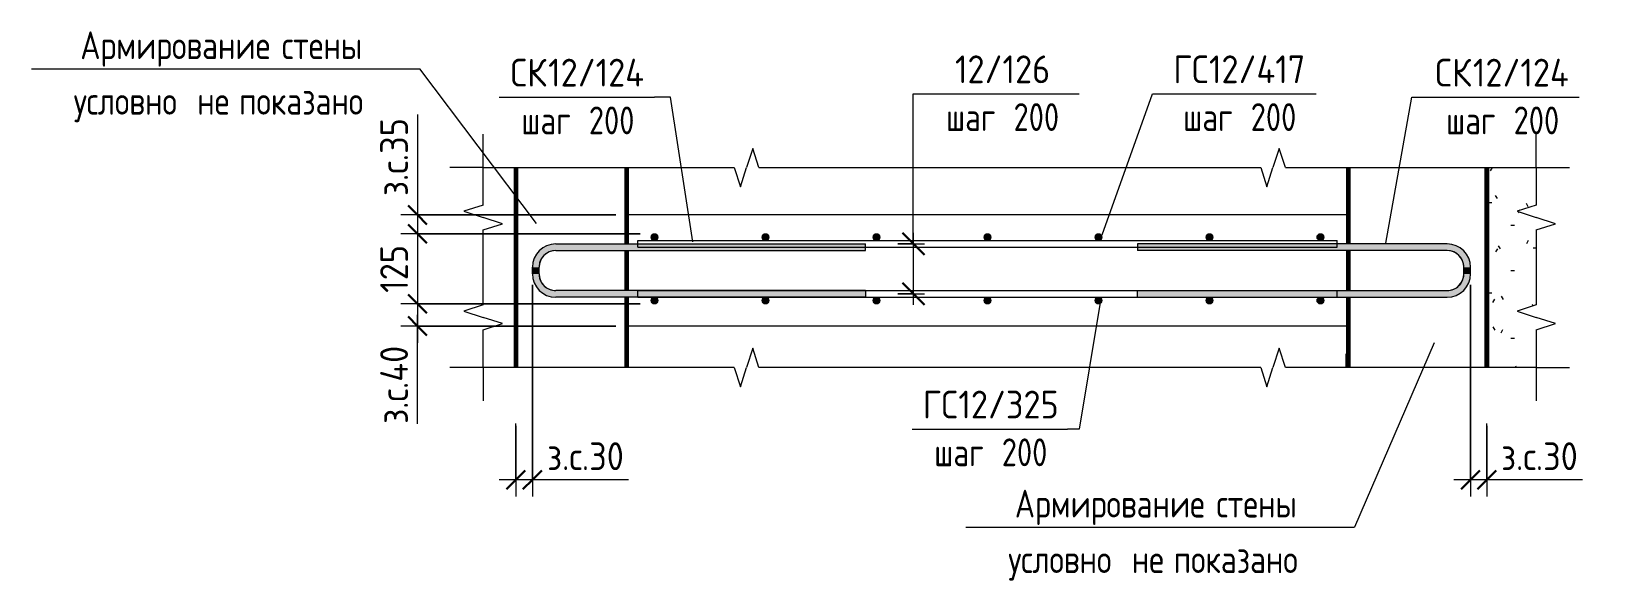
# Model space of a CAD drawing. Header units: millimetres. Extents: x 2384 to 38512, y -3571 to 48684.
# Drawn here: x 23942 to 26766, y 22287 to 23276 of the extents above; entities that cross this region are included whole.
import ezdxf

# ---------------------------------------------------------------- set-up
doc = ezdxf.new("R2010")
doc.units = ezdxf.units.MM
for name, color, linetype, lineweight in [('AA_Dim', 7, 'Continuous', 9), ('AA_Dim-20', 7, 'Continuous', 9), ('AA_Linii', 7, 'Continuous', 9), ('AA_Oformlenie', 7, 'Continuous', 9), ('AA_Vinoska', 7, 'Continuous', 9), ('AF_Element', 7, 'Continuous', 20), ('AF_Element_Грунт', 253, 'Continuous', 20), ('AF_Stena_Гидроизоляция', 253, 'Continuous', 20), ('AF_Stena_Опалубка', 253, 'Continuous', 20), ('KR_Armatura', 7, 'Continuous', 20), ('KR_Armatura_Tonkie', 7, 'Continuous', 20)]:
    doc.layers.add(name, color=color, linetype=linetype, lineweight=lineweight)
doc.styles.add('GOST Common', font='GOST Common.ttf', dxfattribs={"width": 0.85, "height": 50})
doc.styles.add('ISOCPEUR_1', font='isocpeur.ttf', dxfattribs={"width": 0.9, "height": 50})
doc.styles.add('ISOCPEUR_2', font='isocpeur.ttf', dxfattribs={"width": 0.8, "height": 50})
doc.dimstyles.new('00_Точн_3_знака__прозр_', dxfattribs={"dimscale": 304.8, "dimtxt": 49.799059, "dimasz": 0.111549, "dimexe": 0.098425, "dimexo": 0.065617, "dimgap": 0.006562, "dimtad": 1, "dimdec": 3, "dimrnd": 0.001, "dimdsep": 46, "dimtxsty": 'ISOCPEUR_1', "dimblk1": 'OBLIQUE', "dimblk2": 'OBLIQUE', "dimsah": 1, "dimcen": 0.09, "dimdle": 0.098425, "dimazin": 0, "dimtfac": 1, "dimtdec": 4, "dimtix": 1, "dimtmove": 1, "dimatfit": 3, "dimfxl": 1, "dimtvp": 1, "dimtolj": 1, "dimtzin": 0, "dimlwd": 18, "dimlwe": 18, "dimarcsym": 2})
doc.dimstyles.new('05_Округл_1мм__прозр__1', dxfattribs={"dimscale": 304.8, "dimtxt": 49.799059, "dimasz": 0.111549, "dimexe": 0.098425, "dimexo": 0.065617, "dimgap": 0.006562, "dimtad": 1, "dimdec": 0, "dimdsep": 46, "dimtxsty": 'ISOCPEUR_1', "dimblk1": 'OBLIQUE', "dimblk2": 'OBLIQUE', "dimsah": 1, "dimcen": 0.09, "dimdle": 0.098425, "dimazin": 0, "dimtfac": 1, "dimtdec": 4, "dimtix": 1, "dimtmove": 1, "dimatfit": 3, "dimfxl": 1, "dimtvp": 1, "dimtolj": 1, "dimtzin": 0, "dimlwd": 18, "dimlwe": 18, "dimarcsym": 2})
doc.dimstyles.new('05_Округл_5мм__прозр_', dxfattribs={"dimscale": 304.8, "dimtxt": 49.799059, "dimasz": 0.111549, "dimexe": 0.098425, "dimexo": 0.065617, "dimgap": 0.006562, "dimtad": 1, "dimdec": 0, "dimrnd": 5, "dimdsep": 46, "dimtxsty": 'ISOCPEUR_1', "dimblk1": 'OBLIQUE', "dimblk2": 'OBLIQUE', "dimsah": 1, "dimcen": 0.09, "dimdle": 0.098425, "dimazin": 0, "dimtfac": 1, "dimtdec": 4, "dimtix": 1, "dimtmove": 1, "dimatfit": 3, "dimfxl": 1, "dimtvp": 1, "dimtolj": 1, "dimtzin": 0, "dimlwd": 18, "dimlwe": 18, "dimarcsym": 2})
doc.dimstyles.new('05_Округл_5мм__прозр__1', dxfattribs={"dimscale": 304.8, "dimtxt": 49.799059, "dimasz": 0.111549, "dimexe": 0.098425, "dimexo": 0.065617, "dimgap": 0.006562, "dimtad": 1, "dimdec": 0, "dimrnd": 5, "dimdsep": 46, "dimtxsty": 'ISOCPEUR_1', "dimblk1": 'OBLIQUE', "dimblk2": 'OBLIQUE', "dimsah": 1, "dimcen": 0.09, "dimdle": 0.098425, "dimazin": 0, "dimtfac": 1, "dimtdec": 4, "dimtix": 1, "dimtmove": 0, "dimatfit": 3, "dimfxl": 1, "dimtvp": 1, "dimtolj": 1, "dimtzin": 0, "dimlwd": 18, "dimlwe": 18, "dimarcsym": 2})
doc.dimstyles.new('10_Раскладка_арматуры_с_засечками', dxfattribs={"dimscale": 304.8, "dimtxt": 0.18, "dimasz": 0.131234, "dimexe": 0.065617, "dimexo": 0, "dimgap": 0, "dimtad": 1, "dimdec": 3, "dimrnd": 0.001, "dimdsep": 46, "dimtxsty": 'ISOCPEUR_2', "dimblk1": 'OBLIQUE', "dimblk2": 'OBLIQUE', "dimsah": 1, "dimcen": 0.09, "dimdle": 0.065617, "dimazin": 0, "dimtfac": 1, "dimtdec": 4, "dimtix": 1, "dimtmove": 0, "dimatfit": 3, "dimfxl": 1, "dimtvp": 1, "dimtolj": 1, "dimtzin": 0, "dimlwd": 18, "dimlwe": 18, "dimarcsym": 2})

msp = doc.modelspace()

# ---------------------------------------------------------------- texts
at = {"layer": 'AA_Vinoska', "char_height": 50, "attachment_point": 1}
for s, insert, width, style in [('Армирование', (24029.923, 23275.7304), 422.489312, 'GOST Common'), ('\\fGOST Common|b0|i0|c204|p34|;\\W.85; ', (24378.5116, 23275.7304), 17.717294, 'GOST Common'), ('стены', (24393.1298, 23275.7304), 192.164494, 'GOST Common'), ('СК', (24805.1482, 23226.4598), 82.253137, 'ISOCPEUR_1'), ('12/124', (24873.0138, 23226.4598), 215.012587, 'ISOCPEUR_1'), ('12/126', (25606.1936, 23232.4598), 210.683475, 'ISOCPEUR_1'), ('ГС', (25999.5732, 23232.4598), 77.924025, 'ISOCPEUR_1'), ('12/417', (26063.867, 23232.4598), 215.012587, 'ISOCPEUR_1'), ('СК', (26471.6106, 23226.4598), 82.253137, 'ISOCPEUR_1'), ('12/124', (26539.4762, 23226.4598), 215.012587, 'ISOCPEUR_1'), ('условно', (24018.108, 23175.7304), 252.130719, 'GOST Common'), ('\\fGOST Common|b0|i0|c204|p34|;\\W.85; ', (24226.1367, 23175.7304), 17.717294, 'GOST Common'), ('не', (24240.7549, 23175.7304), 73.594912, 'GOST Common'), ('\\fGOST Common|b0|i0|c204|p34|;\\W.85; ', (24301.4768, 23175.7304), 17.717294, 'GOST Common'), ('показано', (24316.095, 23175.7304), 299.831125, 'GOST Common'), (' 200', (24920.9065, 23140.4788), 133.4008, 'ISOCPEUR_2'), ('шаг', (25589.9136, 23146.4788), 116.7257, 'ISOCPEUR_2'), (' 200', (25686.2219, 23146.4788), 133.4008, 'ISOCPEUR_2'), ('шаг', (26017.3132, 23146.4788), 116.7257, 'ISOCPEUR_2'), (' 200', (26113.6216, 23146.4788), 133.4008, 'ISOCPEUR_2'), (' 200', (26587.3689, 23140.4788), 133.4008, 'ISOCPEUR_2'), ('шаг', (24824.5982, 23140.4788), 116.7257, 'ISOCPEUR_2'), ('шаг', (26491.0606, 23140.4788), 116.7257, 'ISOCPEUR_2'), ('ГС', (25547.9987, 22628.9219), 77.924025, 'ISOCPEUR_1'), ('12/325', (25612.2924, 22628.9219), 222.227775, 'ISOCPEUR_1'), (' 200', (25665.017, 22542.9409), 133.4008, 'ISOCPEUR_2'), ('шаг', (25568.7087, 22542.9409), 116.7257, 'ISOCPEUR_2'), ('Армирование', (25714.0218, 22450.562), 422.489312, 'GOST Common'), ('\\fGOST Common|b0|i0|c204|p34|;\\W.85; ', (26062.6104, 22450.562), 17.717294, 'GOST Common'), ('стены', (26077.2286, 22450.562), 192.164494, 'GOST Common'), ('\\fGOST Common|b0|i0|c204|p34|;\\W.85; ', (25910.2355, 22350.562), 17.717294, 'GOST Common'), ('\\fGOST Common|b0|i0|c204|p34|;\\W.85; ', (25985.5756, 22350.562), 17.717294, 'GOST Common'), ('показано', (26000.1938, 22350.562), 299.831125, 'GOST Common'), ('условно', (25702.2068, 22350.562), 252.130719, 'GOST Common'), ('не', (25924.8537, 22350.562), 73.594912, 'GOST Common')]:
    msp.add_mtext(s, dxfattribs=dict(at, insert=insert, width=width, style=style))

# ---------------------------------------------------------------- blocks, each defined once
blk = doc.blocks.new('грунт2 - грунт1-3847967-Сечение 9')
at = {"layer": 'AF_Element', "lineweight": 9}
h = blk.add_hatch(dxfattribs=at)
h.set_pattern_fill('FP_5', color=256, style=0, pattern_type=2)
h.set_pattern_definition([(0, (-4644.56, 22886.07), (162.56, 40.64), [6.706, -115.214, 6.706, -115.214, -650.24]), (0, (-4644.56, 22886.07), (162.56, 40.64), [-243.84, 6.706, -237.134, 6.706, -115.214, -284.48]), (0, (-4644.56, 22886.07), (162.56, 40.64), [-609.6, 6.706, -74.574, 6.706, -196.494]), (120, (-4583.6, 22906.39), (-116.4753, 120.4611), [6.706, -115.214, 6.706, -765.454]), (120, (-4583.6, 22906.39), (-116.4753, 120.4611), [-128.626, -115.214, 6.706, -237.134, -406.4]), (120, (-4583.6, 22906.39), (-116.4753, 120.4611), [-487.68, 6.706, -115.214, 6.706, -277.774]), (120, (-4583.6, 22906.39), (-116.4753, 120.4611), [-616.306, -74.574, 6.706, -196.494]), (240, (-4563.28, 22987.67), (-46.0847, -161.1011), [6.706, -115.214, 6.706, -765.454]), (240, (-4563.28, 22987.67), (-46.0847, -161.1011), [-128.626, -115.214, 6.706, -237.134, -406.4]), (240, (-4563.28, 22987.67), (-46.0847, -161.1011), [-487.68, 6.706, -115.214, 6.706, -277.774]), (240, (-4563.28, 22987.67), (-46.0847, -161.1011), [-616.306, -74.574, 6.706, -196.494])])
h.paths.add_polyline_path([(-3707.9, 22670.8), (-3671.1, 22670.8), (-3671.1, 22738.7), (-3687.1, 22738.7), (-3687.1, 22760.7), (-3671.1, 22760.7), (-3705.7, 22771.9), (-3671.1, 22783.2), (-3671.1, 22918.5), (-3687.1, 22918.5), (-3687.1, 22940.5), (-3671.1, 22940.5), (-3705.7, 22951.8), (-3671.1, 22963), (-3671.1, 23030.4), (-3760.1, 23030.4), (-3760.1, 22670.8)])
at = {"layer": 'AF_Element', "lineweight": 60}
blk.add_line((-3760.1, 23030.4), (-3760.1, 22670.8), dxfattribs=at)
blk = doc.blocks.new('011_Прямоугольник обрыва _ЭлУзла_ - 011_Прямоугольник обрыва _ЭлУзла_-3907558-Сечение 9')
at = {"layer": 'AA_Oformlenie'}
for p, q in [((-5568.8, 22963), (-5568.8, 23030.4)), ((-5568.8, 23030.4), (-5116.3, 23030.4)), ((-5071.8, 23030.4), (-4167.5, 23030.4)), ((-4123, 23030.4), (-3671.1, 23030.4)), ((-3671.1, 23030.4), (-3671.1, 22963)), ((-5568.8, 22783.2), (-5568.8, 22918.5)), ((-3671.1, 22918.5), (-3671.1, 22783.2)), ((-5568.8, 22670.8), (-5568.8, 22738.7)), ((-3671.1, 22738.7), (-3671.1, 22670.8)), ((-5116.3, 22670.8), (-5568.8, 22670.8)), ((-4167.5, 22670.8), (-5071.8, 22670.8)), ((-3671.1, 22670.8), (-4123, 22670.8))]:
    blk.add_line(p, q, dxfattribs=at)
blk = doc.blocks.new('DIMBLOCK165-Сечение 9')
at = {"layer": 'AA_Dim-20', "lineweight": 18}
for p, q in [((24637.7, 23125.9), (24637.7, 22959.4)), ((24637.7, 22975.2), (24637.7, 22911.2)), ((24995.2, 22945.2), (24607.7, 22945.2)), ((24637.7, 22959.4), (24637.7, 22928.2)), ((24637.7, 22945.2), (24995.2, 22945.2)), ((25038.7, 22911.2), (24607.7, 22911.2)), ((24637.7, 22911.2), (25038.7, 22911.2))]:
    blk.add_line(p, q, dxfattribs=at)
at = {"layer": 'AA_Dim-20', "lineweight": 30}
for p, q in [((24637.7, 22945.2), (24620.7, 22962.2)), ((24637.7, 22945.2), (24654.7, 22928.2)), ((24637.7, 22911.2), (24620.7, 22928.2)), ((24637.7, 22911.2), (24654.7, 22894.2))]:
    blk.add_line(p, q, dxfattribs=at)
at = {"layer": 'AA_Dim-20', "color": 0, "lineweight": 18, "insert": (24570.4, 22979.4), "char_height": 50, "width": 175.829, "attachment_point": 1, "rotation": 90, "line_spacing_factor": 1.149209, "style": 'ISOCPEUR_1'}
blk.add_mtext('з.с.35', dxfattribs=at)
blk = doc.blocks.new('_Oblique')
at = {"color": 0, "linetype": 'ByBlock', "lineweight": -2}
blk.add_line((-0.5, -0.5), (0.5, 0.5), dxfattribs=at)
blk = doc.blocks.new('DIMBLOCK166-Сечение 9')
at = {"layer": 'AA_Dim-20', "lineweight": 18}
for p, q in [((25038.7, 22911.2), (24607.7, 22911.2)), ((24637.7, 22911.2), (24637.7, 22785.2)), ((24637.7, 22911.2), (25038.7, 22911.2)), ((25038.7, 22785.2), (24607.7, 22785.2)), ((24637.7, 22785.2), (25038.7, 22785.2))]:
    blk.add_line(p, q, dxfattribs=at)
at = {"layer": 'AA_Dim-20', "lineweight": 30}
for p, q in [((24637.7, 22911.2), (24620.7, 22928.2)), ((24637.7, 22911.2), (24654.7, 22894.2)), ((24637.7, 22785.2), (24620.7, 22802.2)), ((24637.7, 22785.2), (24654.7, 22768.2))]:
    blk.add_line(p, q, dxfattribs=at)
at = {"layer": 'AA_Dim-20', "color": 0, "lineweight": 18, "insert": (24570.4, 22805.1), "char_height": 50, "width": 103.429, "attachment_point": 1, "rotation": 90, "line_spacing_factor": 1.149209, "style": 'ISOCPEUR_1'}
blk.add_mtext('125', dxfattribs=at)
blk = doc.blocks.new('DIMBLOCK167-Сечение 9')
at = {"layer": 'AA_Dim-20', "lineweight": 30}
for p, q in [((24637.7, 22785.2), (24620.7, 22802.2)), ((24637.7, 22785.2), (24654.7, 22768.2)), ((24637.7, 22745.2), (24620.7, 22762.2)), ((24637.7, 22745.2), (24654.7, 22728.2))]:
    blk.add_line(p, q, dxfattribs=at)
at = {"layer": 'AA_Dim-20', "lineweight": 18}
for p, q in [((25038.7, 22785.2), (24607.7, 22785.2)), ((24637.7, 22785.2), (24637.7, 22715.2)), ((24637.7, 22785.2), (25038.7, 22785.2)), ((24637.7, 22740.6), (24637.7, 22765.2)), ((24995.2, 22745.2), (24607.7, 22745.2)), ((24637.7, 22745.2), (24995.2, 22745.2)), ((24637.7, 22569.3), (24637.7, 22740.6))]:
    blk.add_line(p, q, dxfattribs=at)
at = {"layer": 'AA_Dim-20', "color": 0, "lineweight": 18, "insert": (24570.4, 22569.3), "char_height": 50, "width": 181.575, "attachment_point": 1, "rotation": 90, "line_spacing_factor": 1.149209, "style": 'ISOCPEUR_1'}
blk.add_mtext('з.с.40', dxfattribs=at)
blk = doc.blocks.new('042_М_Арматуры - Диам длина поз _ Комментарий-2260297-Сечение 9')
at = {"layer": 'AA_Vinoska'}
blk.add_line((-4774.8, 23163.4), (-4494.8, 23163.4), dxfattribs=at)
blk = doc.blocks.new('DIMBLOCK168-Сечение 9')
at = {"layer": 'AA_Dim-20', "lineweight": 30}
for p, q in [((25531.4, 22893.2), (25511.4, 22913.2)), ((25531.4, 22893.2), (25551.4, 22873.2)), ((25531.4, 22803.2), (25511.4, 22823.2)), ((25531.4, 22803.2), (25551.4, 22783.2))]:
    blk.add_line(p, q, dxfattribs=at)
at = {"layer": 'AA_Dim-20', "lineweight": 18}
for p, q in [((25531.4, 22783.2), (25531.4, 22913.2)), ((25503.1, 22893.2), (25551.4, 22893.2)), ((25531.4, 22893.2), (25503.1, 22893.2)), ((25503.1, 22803.2), (25551.4, 22803.2)), ((25531.4, 22803.2), (25503.1, 22803.2))]:
    blk.add_line(p, q, dxfattribs=at)
blk = doc.blocks.new('DIMBLOCK169-Сечение 9')
at = {"layer": 'AA_Dim-20', "lineweight": 18}
for p, q in [((26535.2, 22819.2), (26535.2, 22438.5)), ((26535.2, 22468.5), (26535.2, 22819.2)), ((26564.7, 22468.5), (26564.7, 22569.7)), ((26564.7, 22565.7), (26564.7, 22438.5)), ((26594.7, 22468.5), (26505.2, 22468.5)), ((26570.3, 22468.5), (26549.9, 22468.5)), ((26736.8, 22468.5), (26570.3, 22468.5))]:
    blk.add_line(p, q, dxfattribs=at)
at = {"layer": 'AA_Dim-20', "lineweight": 30}
for p, q in [((26535.2, 22468.5), (26552.2, 22485.5)), ((26564.7, 22468.5), (26581.7, 22485.5)), ((26535.2, 22468.5), (26518.2, 22451.5)), ((26564.7, 22468.5), (26547.7, 22451.5))]:
    blk.add_line(p, q, dxfattribs=at)
at = {"layer": 'AA_Dim-20', "color": 0, "lineweight": 18, "insert": (26590.3, 22535.9), "char_height": 50, "width": 175.829, "attachment_point": 1, "line_spacing_factor": 1.149209, "style": 'ISOCPEUR_1'}
blk.add_mtext('з.с.30', dxfattribs=at)
blk = doc.blocks.new('DIMBLOCK170-Сечение 9')
at = {"layer": 'AA_Dim-20', "lineweight": 18}
for p, q in [((24844.7, 22819.2), (24844.7, 22438.5)), ((24844.7, 22468.5), (24844.7, 22819.2)), ((24814.7, 22468.5), (24814.7, 22569.7)), ((24814.7, 22565.7), (24814.7, 22438.5)), ((24874.7, 22468.5), (24784.7, 22468.5)), ((24851.2, 22468.5), (24829.7, 22468.5)), ((25017.7, 22468.5), (24851.2, 22468.5))]:
    blk.add_line(p, q, dxfattribs=at)
at = {"layer": 'AA_Dim-20', "lineweight": 30}
for p, q in [((24814.7, 22468.5), (24831.7, 22485.5)), ((24844.7, 22468.5), (24861.7, 22485.5)), ((24814.7, 22468.5), (24797.7, 22451.5)), ((24844.7, 22468.5), (24827.7, 22451.5))]:
    blk.add_line(p, q, dxfattribs=at)
at = {"layer": 'AA_Dim-20', "color": 0, "lineweight": 18, "insert": (24871.2, 22535.9), "char_height": 50, "width": 175.829, "attachment_point": 1, "line_spacing_factor": 1.149209, "style": 'ISOCPEUR_1'}
blk.add_mtext('з.с.30', dxfattribs=at)
blk = doc.blocks.new('010_Текст с выноской - Текст 2 строки-3893840-Сечение 9')
at = {"layer": 'AA_Vinoska'}
blk.add_line((-6383, 23208.1), (-5683, 23208.1), dxfattribs=at)

# ---------------------------------------------------------------- dimensions: what is measured, and where the dimension line sits
at = {"layer": 'AA_Dim', "lineweight": 18}
for base, p1, p2, override, picture, middle in [((24637.6899, 22911.1752), (25015.1526, 22945.1752), (25058.6524, 22911.1752), {"dimpost": 'з.с.<>', "dimfxl": 55.210725}, 'DIMBLOCK165-Сечение 9', (24603.7004, 23067.2737)), ((24637.6899, 22745.1752), (25058.6524, 22785.1752), (25015.1526, 22745.1752), {"dimpost": 'з.с.<>', "dimfxl": 59.095057}, 'DIMBLOCK167-Сечение 9', (24603.7004, 22660.0818))]:
    dim = msp.add_linear_dim(base=base, p1=p1, p2=p2, angle=90, dimstyle='05_Округл_5мм__прозр_', override=override, dxfattribs=at)
    dim.commit()
    dim.dimension.update_dxf_attribs({"geometry": picture, "text_midpoint": middle, "dimtype": 160, "text_rotation": 90})
for base, p1, p2, dimstyle, override, picture, middle in [((24637.6899, 22785.1752), (25058.6524, 22911.1752), (25058.6524, 22785.1752), '05_Округл_5мм__прозр__1', {"dimpost": '<>', "dimfxl": 126}, 'DIMBLOCK166-Сечение 9', (24610.6899, 22848.1752)), ((25531.3511, 22893.1752), (25503.0668, 22803.1752), (25503.0668, 22893.1752), '10_Раскладка_арматуры_с_засечками', {"dimpost": '<>', "dimfxl": 90}, 'DIMBLOCK168-Сечение 9', (25506.3511, 22848.1752))]:
    dim = msp.add_linear_dim(base=base, p1=p1, p2=p2, angle=90, dimstyle=dimstyle, override=override, dxfattribs=at)
    dim.commit()
    dim.dimension.update_dxf_attribs({"geometry": picture, "text_midpoint": middle})
for base, p1, p2, dimstyle, override, picture, middle in [((24814.6526, 22468.5196), (24844.6526, 22839.1752), (24814.6526, 22585.7436), '00_Точн_3_знака__прозр_', {"dimpost": 'з.с.<>', "dimfxl": 255.201097}, 'DIMBLOCK170-Сечение 9', (24959.0664, 22502.5369)), ((26535.1523573314, 22468.5195672988), (26564.6523573314, 22585.7435705975), (26535.1523573314, 22839.1752185128), '05_Округл_1мм__прозр__1', {"dimpost": 'з.с.<>', "dimfxl": 255.142803}, 'DIMBLOCK169-Сечение 9', (26678.1755746246, 22502.536905858))]:
    dim = msp.add_linear_dim(base=base, p1=p1, p2=p2, dimstyle=dimstyle, override=override, dxfattribs=at)
    dim.commit()
    dim.dimension.update_dxf_attribs({"geometry": picture, "text_midpoint": middle, "dimtype": 160})

# ---------------------------------------------------------------- hatches: boundary and pattern name
at = {"layer": 'KR_Armatura'}
h = msp.add_hatch(color=256, dxfattribs=at)
edge = h.paths.add_edge_path()
edge.add_arc((25064.6524, 22905.1752), 6, 0, 360)
for points in [[(25061.6524, 22899.9791), (25067.6524, 22899.9791), (25070.6524, 22905.1752), (25067.6524, 22910.3714), (25061.6524, 22910.3714), (25058.6524, 22905.1752)], [(25261.6524, 22899.9791), (25267.6524, 22899.9791), (25270.6524, 22905.1752), (25267.6524, 22910.3714), (25261.6524, 22910.3714), (25258.6524, 22905.1752)], [(25461.6524, 22899.9791), (25467.6524, 22899.9791), (25470.6524, 22905.1752), (25467.6524, 22910.3714), (25461.6524, 22910.3714), (25458.6524, 22905.1752)], [(25661.6524, 22899.9791), (25667.6524, 22899.9791), (25670.6524, 22905.1752), (25667.6524, 22910.3714), (25661.6524, 22910.3714), (25658.6524, 22905.1752)], [(25861.6524, 22899.9791), (25867.6524, 22899.9791), (25870.6524, 22905.1752), (25867.6524, 22910.3714), (25861.6524, 22910.3714), (25858.6524, 22905.1752)], [(26061.6524, 22899.9791), (26067.6524, 22899.9791), (26070.6524, 22905.1752), (26067.6524, 22910.3714), (26061.6524, 22910.3714), (26058.6524, 22905.1752)], [(26261.6524, 22899.9791), (26267.6524, 22899.9791), (26270.6524, 22905.1752), (26267.6524, 22910.3714), (26261.6524, 22910.3714), (26258.6524, 22905.1752)], [(25061.6524, 22785.9791), (25067.6524, 22785.9791), (25070.6524, 22791.1752), (25067.6524, 22796.3714), (25061.6524, 22796.3714), (25058.6524, 22791.1752)], [(25261.6524, 22785.9791), (25267.6524, 22785.9791), (25270.6524, 22791.1752), (25267.6524, 22796.3714), (25261.6524, 22796.3714), (25258.6524, 22791.1752)], [(25461.6524, 22785.9791), (25467.6524, 22785.9791), (25470.6524, 22791.1752), (25467.6524, 22796.3714), (25461.6524, 22796.3714), (25458.6524, 22791.1752)], [(25661.6524, 22785.9791), (25667.6524, 22785.9791), (25670.6524, 22791.1752), (25667.6524, 22796.3714), (25661.6524, 22796.3714), (25658.6524, 22791.1752)], [(25861.6524, 22785.9791), (25867.6524, 22785.9791), (25870.6524, 22791.1752), (25867.6524, 22796.3714), (25861.6524, 22796.3714), (25858.6524, 22791.1752)], [(26061.6524, 22785.9791), (26067.6524, 22785.9791), (26070.6524, 22791.1752), (26067.6524, 22796.3714), (26061.6524, 22796.3714), (26058.6524, 22791.1752)], [(26261.6524, 22785.9791), (26267.6524, 22785.9791), (26270.6524, 22791.1752), (26267.6524, 22796.3714), (26261.6524, 22796.3714), (26258.6524, 22791.1752)]]:
    msp.add_hatch(color=256, dxfattribs=at).paths.add_polyline_path(points)
h = msp.add_hatch(color=256, dxfattribs=at)
edge = h.paths.add_edge_path()
edge.add_arc((25264.6524, 22905.1752), 6, 0, 360)
h = msp.add_hatch(color=256, dxfattribs=at)
edge = h.paths.add_edge_path()
edge.add_arc((25464.6524, 22905.1752), 6, 0, 360)
h = msp.add_hatch(color=256, dxfattribs=at)
edge = h.paths.add_edge_path()
edge.add_arc((25664.6524, 22905.1752), 6, 0, 360)
h = msp.add_hatch(color=256, dxfattribs=at)
edge = h.paths.add_edge_path()
edge.add_arc((25864.6524, 22905.1752), 6, 0, 360)
h = msp.add_hatch(color=256, dxfattribs=at)
edge = h.paths.add_edge_path()
edge.add_arc((26064.6524, 22905.1752), 6, 0, 360)
h = msp.add_hatch(color=256, dxfattribs=at)
edge = h.paths.add_edge_path()
edge.add_arc((26264.6524, 22905.1752), 6, 0, 360)
h = msp.add_hatch(color=256, dxfattribs=at)
edge = h.paths.add_edge_path()
edge.add_arc((25064.6524, 22791.1752), 6, 0, 360)
h = msp.add_hatch(color=256, dxfattribs=at)
edge = h.paths.add_edge_path()
edge.add_arc((25264.6524, 22791.1752), 6, 0, 360)
h = msp.add_hatch(color=256, dxfattribs=at)
edge = h.paths.add_edge_path()
edge.add_arc((25464.6524, 22791.1752), 6, 0, 360)
h = msp.add_hatch(color=256, dxfattribs=at)
edge = h.paths.add_edge_path()
edge.add_arc((25664.6524, 22791.1752), 6, 0, 360)
h = msp.add_hatch(color=256, dxfattribs=at)
edge = h.paths.add_edge_path()
edge.add_arc((25864.6524, 22791.1752), 6, 0, 360)
h = msp.add_hatch(color=256, dxfattribs=at)
edge = h.paths.add_edge_path()
edge.add_arc((26064.6524, 22791.1752), 6, 0, 360)
h = msp.add_hatch(color=256, dxfattribs=at)
edge = h.paths.add_edge_path()
edge.add_arc((26264.6524, 22791.1752), 6, 0, 360)
at = {"layer": 'KR_Armatura_Tonkie'}
for color, points in [(244, [(24856.6526, 22851.1752), (24857.6749, 22858.9398), (24860.6719, 22866.1752), (24865.4394, 22872.3884), (24871.6526, 22877.156), (24878.8881, 22880.153), (24886.6526, 22881.1752), (24886.6526, 22893.1752), (24875.7822, 22891.7441), (24865.6526, 22887.5483), (24856.9542, 22880.8737), (24850.2796, 22872.1752), (24846.0838, 22862.0456), (24844.6526, 22851.1752)]), (244, [(25188.8251, 22881.1752), (25444.6526, 22881.1752), (25444.6526, 22893.1752), (24886.6526, 22893.1752), (24886.6526, 22881.1752), (25034.6526, 22881.1752)]), (244, [(26493.1524, 22881.1752), (26493.1524, 22893.1752), (25935.1524, 22893.1752), (25935.1524, 22881.1752), (26486.9918, 22881.1752)]), (244, [(26523.1524, 22851.1752), (26535.1524, 22851.1752), (26533.7212, 22862.0456), (26529.5254, 22872.1752), (26522.8508, 22880.8737), (26514.1524, 22887.5483), (26504.0228, 22891.7441), (26493.1524, 22893.1752), (26493.1524, 22881.1752), (26500.9169, 22880.153), (26508.1524, 22877.156), (26514.3656, 22872.3884), (26519.446, 22865.4199), (26522.1301, 22858.9398)]), (244, [(24856.6526, 22839.1752), (24856.6526, 22851.1752), (24844.6526, 22851.1752), (24844.6526, 22839.1752)]), (244, [(26535.1524, 22839.1752), (26535.1524, 22851.1752), (26523.1524, 22851.1752), (26523.1524, 22839.1752)]), (244, [(24886.6526, 22797.1752), (24886.6526, 22809.1752), (24878.8881, 22810.1974), (24871.6526, 22813.1945), (24865.4394, 22817.962), (24860.6719, 22824.1752), (24857.6749, 22831.4106), (24856.6526, 22839.1752), (24844.6526, 22839.1752), (24846.0838, 22828.3048), (24850.2796, 22818.1752), (24856.9542, 22809.4767), (24865.6526, 22802.8022), (24875.7822, 22798.6063)]), (244, [(26493.1524, 22797.1752), (26504.0228, 22798.6063), (26514.1524, 22802.8022), (26522.8508, 22809.4767), (26529.5254, 22818.1752), (26533.7212, 22828.3048), (26535.1524, 22839.1752), (26523.1524, 22839.1752), (26522.1301, 22831.4106), (26519.1331, 22824.1752), (26514.3656, 22817.962), (26508.1524, 22813.1945), (26500.9169, 22810.1974), (26493.1524, 22809.1752), (26493.1524, 22806.4193)]), (14, [(24929.1918, 22797.1752), (25444.6526, 22797.1752), (25444.6526, 22809.1752), (24886.6526, 22809.1752), (24886.6526, 22797.1752)]), (14, [(26493.1524, 22797.1752), (26493.1524, 22809.1752), (25935.1524, 22809.1752), (25935.1524, 22797.1752), (26486.9918, 22797.1752)])]:
    msp.add_hatch(color=color, dxfattribs=at).paths.add_polyline_path(points)

# ---------------------------------------------------------------- linework, layer by layer
at = {"layer": 'AA_Linii'}
for p, q in [((26314.6524, 22945.1752), (25015.1526, 22945.1752)), ((26314.6524, 22745.1752), (25015.1526, 22745.1752))]:
    msp.add_line(p, q, dxfattribs=at)
at = {"layer": 'AA_Vinoska'}
for p, q in [((24851.8206, 22929.5749), (24641.7174, 23208.0843)), ((25531.0071, 23163.3778), (25549.8808, 23163.3778)), ((25531.0071, 22894.0591), (25531.0071, 23163.3778)), ((25871.588, 22909.6314), (25962.1815, 23163.3778)), ((25962.1815, 23163.3778), (25977.2804, 23163.3778)), ((25093.2699, 23157.3778), (25064.5654, 23157.3778)), ((25133.4561, 22897.065), (25093.2699, 23157.3778)), ((26382.8027, 22894.1662), (26429.3954, 23157.3778)), ((26429.3954, 23157.3778), (26451.0278, 23157.3778)), ((24755.948, 23030.4227), (24755.948, 23090.4227)), ((26653.6524, 23030.4227), (26653.6524, 23090.4227)), ((25241.6358, 23065.0828), (25230.3741, 23030.4227)), ((25252.8975, 23030.4227), (25241.6358, 23065.0828)), ((26190.488, 23065.0828), (26179.2263, 23030.4227)), ((26201.7497, 23030.4227), (26190.488, 23065.0828)), ((24755.948, 23030.4227), (24695.948, 23030.4227)), ((25208.3741, 23030.4227), (25219.3741, 22995.7817)), ((25219.3741, 22995.7817), (25230.3741, 23030.4227)), ((26157.2263, 23030.4227), (26168.2263, 22995.7817)), ((26168.2263, 22995.7817), (26179.2263, 23030.4227)), ((26653.6524, 23030.4227), (26713.6524, 23030.4227)), ((24755.948, 22963.0304), (24721.2879, 22951.7687)), ((26653.6524, 22963.0304), (26618.9923, 22951.7687)), ((24721.2879, 22951.7687), (24755.948, 22940.5069)), ((24790.589, 22929.5069), (24755.948, 22940.5069)), ((26618.9923, 22951.7687), (26653.6524, 22940.5069)), ((26688.2934, 22929.5069), (26653.6524, 22940.5069)), ((24755.948, 22918.5069), (24790.589, 22929.5069)), ((26653.6524, 22918.5069), (26688.2934, 22929.5069)), ((24755.948, 22783.1989), (24721.2879, 22771.9371)), ((24721.2879, 22771.9371), (24755.948, 22760.6754)), ((25867.8133, 22787.5818), (25829.8808, 22559.8398)), ((26653.6524, 22783.1989), (26618.9923, 22771.9371)), ((26618.9923, 22771.9371), (26653.6524, 22760.6754)), ((24790.589, 22749.6754), (24755.948, 22760.6754)), ((24755.948, 22738.6754), (24790.589, 22749.6754)), ((26688.2934, 22749.6754), (26653.6524, 22760.6754)), ((26653.6524, 22738.6754), (26688.2934, 22749.6754)), ((26469.5756, 22715.2556), (26325.8162, 22382.9159)), ((25241.6358, 22705.4197), (25230.3741, 22670.7597)), ((25252.8975, 22670.7597), (25241.6358, 22705.4197)), ((26190.488, 22705.4197), (26179.2263, 22670.7597)), ((26201.7497, 22670.7597), (26190.488, 22705.4197)), ((24755.948, 22670.7597), (24695.948, 22670.7597)), ((24755.948, 22670.7597), (24755.948, 22610.7597)), ((25208.3741, 22670.7597), (25219.3741, 22636.1186)), ((25219.3741, 22636.1186), (25230.3741, 22670.7597)), ((26157.2263, 22670.7597), (26168.2263, 22636.1186)), ((26168.2263, 22636.1186), (26179.2263, 22670.7597)), ((26653.6524, 22670.7597), (26713.6524, 22670.7597)), ((26653.6524, 22670.7597), (26653.6524, 22610.7597)), ((25829.8808, 22559.8398), (25808.6759, 22559.8398))]:
    msp.add_line(p, q, dxfattribs=at)
at = {"layer": 'AF_Stena_Гидроизоляция', "lineweight": 60}
for p, q in [((26314.6524, 22695.4743), (26313.6524, 22695.4743)), ((26313.6524, 22695.4743), (26313.6524, 22670.7597)), ((26314.6524, 22670.7597), (26314.6524, 22695.4743))]:
    msp.add_line(p, q, dxfattribs=at)
at = {"layer": 'AF_Stena_Опалубка', "lineweight": 60}
for p, q in [((24814.6526, 23030.4227), (24814.6526, 22670.7597)), ((25014.6526, 22893.1752), (25014.6526, 23030.4227)), ((26314.6524, 23030.4227), (26314.6524, 22893.1752)), ((26564.6524, 22670.7597), (26564.6524, 23030.4227)), ((25014.6526, 22809.1752), (25014.6526, 22881.1752)), ((26314.6524, 22881.1752), (26314.6524, 22809.1752)), ((25014.6526, 22670.7597), (25014.6526, 22797.1752)), ((26314.6524, 22797.1752), (26314.6524, 22670.7597))]:
    msp.add_line(p, q, dxfattribs=at)
at = {"layer": 'KR_Armatura'}
for p, q in [((25061.6524, 22910.3714), (25058.6524, 22905.1752)), ((25067.6524, 22910.3714), (25061.6524, 22910.3714)), ((25070.6524, 22905.1752), (25067.6524, 22910.3714)), ((25261.6524, 22910.3714), (25258.6524, 22905.1752)), ((25267.6524, 22910.3714), (25261.6524, 22910.3714)), ((25270.6524, 22905.1752), (25267.6524, 22910.3714)), ((25461.6524, 22910.3714), (25458.6524, 22905.1752)), ((25467.6524, 22910.3714), (25461.6524, 22910.3714)), ((25470.6524, 22905.1752), (25467.6524, 22910.3714)), ((25661.6524, 22910.3714), (25658.6524, 22905.1752)), ((25667.6524, 22910.3714), (25661.6524, 22910.3714)), ((25670.6524, 22905.1752), (25667.6524, 22910.3714)), ((25861.6524, 22910.3714), (25858.6524, 22905.1752)), ((25867.6524, 22910.3714), (25861.6524, 22910.3714)), ((25870.6524, 22905.1752), (25867.6524, 22910.3714)), ((26061.6524, 22910.3714), (26058.6524, 22905.1752)), ((26067.6524, 22910.3714), (26061.6524, 22910.3714)), ((26070.6524, 22905.1752), (26067.6524, 22910.3714)), ((26261.6524, 22910.3714), (26258.6524, 22905.1752)), ((26267.6524, 22910.3714), (26261.6524, 22910.3714)), ((26270.6524, 22905.1752), (26267.6524, 22910.3714)), ((25058.6524, 22905.1752), (25061.6524, 22899.9791)), ((25061.6524, 22899.9791), (25067.6524, 22899.9791)), ((25067.6524, 22899.9791), (25070.6524, 22905.1752)), ((25258.6524, 22905.1752), (25261.6524, 22899.9791)), ((25261.6524, 22899.9791), (25267.6524, 22899.9791)), ((25267.6524, 22899.9791), (25270.6524, 22905.1752)), ((25458.6524, 22905.1752), (25461.6524, 22899.9791)), ((25461.6524, 22899.9791), (25467.6524, 22899.9791)), ((25467.6524, 22899.9791), (25470.6524, 22905.1752)), ((25658.6524, 22905.1752), (25661.6524, 22899.9791)), ((25661.6524, 22899.9791), (25667.6524, 22899.9791)), ((25667.6524, 22899.9791), (25670.6524, 22905.1752)), ((25858.6524, 22905.1752), (25861.6524, 22899.9791)), ((25861.6524, 22899.9791), (25867.6524, 22899.9791)), ((25867.6524, 22899.9791), (25870.6524, 22905.1752)), ((26058.6524, 22905.1752), (26061.6524, 22899.9791)), ((26061.6524, 22899.9791), (26067.6524, 22899.9791)), ((26067.6524, 22899.9791), (26070.6524, 22905.1752)), ((26258.6524, 22905.1752), (26261.6524, 22899.9791)), ((26261.6524, 22899.9791), (26267.6524, 22899.9791)), ((26267.6524, 22899.9791), (26270.6524, 22905.1752)), ((25061.6524, 22796.3714), (25058.6524, 22791.1752)), ((25067.6524, 22796.3714), (25061.6524, 22796.3714)), ((25070.6524, 22791.1752), (25067.6524, 22796.3714)), ((25261.6524, 22796.3714), (25258.6524, 22791.1752)), ((25267.6524, 22796.3714), (25261.6524, 22796.3714)), ((25270.6524, 22791.1752), (25267.6524, 22796.3714)), ((25461.6524, 22796.3714), (25458.6524, 22791.1752)), ((25467.6524, 22796.3714), (25461.6524, 22796.3714)), ((25470.6524, 22791.1752), (25467.6524, 22796.3714)), ((25661.6524, 22796.3714), (25658.6524, 22791.1752)), ((25667.6524, 22796.3714), (25661.6524, 22796.3714)), ((25670.6524, 22791.1752), (25667.6524, 22796.3714)), ((25861.6524, 22796.3714), (25858.6524, 22791.1752)), ((25867.6524, 22796.3714), (25861.6524, 22796.3714)), ((25870.6524, 22791.1752), (25867.6524, 22796.3714)), ((26061.6524, 22796.3714), (26058.6524, 22791.1752)), ((26067.6524, 22796.3714), (26061.6524, 22796.3714)), ((26070.6524, 22791.1752), (26067.6524, 22796.3714)), ((26261.6524, 22796.3714), (26258.6524, 22791.1752)), ((26267.6524, 22796.3714), (26261.6524, 22796.3714)), ((26270.6524, 22791.1752), (26267.6524, 22796.3714)), ((25058.6524, 22791.1752), (25061.6524, 22785.9791)), ((25061.6524, 22785.9791), (25067.6524, 22785.9791)), ((25067.6524, 22785.9791), (25070.6524, 22791.1752)), ((25258.6524, 22791.1752), (25261.6524, 22785.9791)), ((25261.6524, 22785.9791), (25267.6524, 22785.9791)), ((25267.6524, 22785.9791), (25270.6524, 22791.1752)), ((25458.6524, 22791.1752), (25461.6524, 22785.9791)), ((25461.6524, 22785.9791), (25467.6524, 22785.9791)), ((25467.6524, 22785.9791), (25470.6524, 22791.1752)), ((25658.6524, 22791.1752), (25661.6524, 22785.9791)), ((25661.6524, 22785.9791), (25667.6524, 22785.9791)), ((25667.6524, 22785.9791), (25670.6524, 22791.1752)), ((25858.6524, 22791.1752), (25861.6524, 22785.9791)), ((25861.6524, 22785.9791), (25867.6524, 22785.9791)), ((25867.6524, 22785.9791), (25870.6524, 22791.1752)), ((26058.6524, 22791.1752), (26061.6524, 22785.9791)), ((26061.6524, 22785.9791), (26067.6524, 22785.9791)), ((26067.6524, 22785.9791), (26070.6524, 22791.1752)), ((26258.6524, 22791.1752), (26261.6524, 22785.9791)), ((26261.6524, 22785.9791), (26267.6524, 22785.9791)), ((26267.6524, 22785.9791), (26270.6524, 22791.1752))]:
    msp.add_line(p, q, dxfattribs=at)
for centre in [(25064.6524, 22905.1752), (25264.6524, 22905.1752), (25464.6524, 22905.1752), (25664.6524, 22905.1752), (25864.6524, 22905.1752), (26064.6524, 22905.1752), (26264.6524, 22905.1752), (25064.6524, 22791.1752), (25264.6524, 22791.1752), (25464.6524, 22791.1752), (25664.6524, 22791.1752), (25864.6524, 22791.1752), (26064.6524, 22791.1752), (26264.6524, 22791.1752)]:
    msp.add_circle(centre, 6, dxfattribs=at)
at = {"layer": 'KR_Armatura_Tonkie'}
for p, q in [((24886.6526, 22893.1752), (25034.6526, 22893.1752)), ((24886.6526, 22893.1752), (25034.6526, 22893.1752)), ((24886.6526, 22881.1752), (25444.6526, 22881.1752)), ((24886.6526, 22881.1752), (25444.6526, 22881.1752)), ((25034.6526, 22899.1752), (26294.6526, 22899.1752)), ((25034.6526, 22887.1752), (25034.6526, 22899.1752)), ((25034.6526, 22899.1752), (26294.6526, 22899.1752)), ((25034.6526, 22893.1752), (25034.6526, 22899.1752)), ((25034.6526, 22893.1752), (25444.6526, 22893.1752)), ((25034.6526, 22893.1752), (25444.6526, 22893.1752)), ((25034.6526, 22887.1752), (26294.6526, 22887.1752)), ((25444.6526, 22887.1752), (25444.6526, 22893.1752)), ((25444.6526, 22887.1752), (25444.6526, 22893.1752)), ((25444.6526, 22887.1752), (25935.1524, 22887.1752)), ((25444.6526, 22881.1752), (25444.6526, 22887.1752)), ((25444.6526, 22881.1752), (25444.6526, 22887.1752)), ((26294.6526, 22893.1752), (25935.1524, 22893.1752)), ((25935.1524, 22893.1752), (25935.1524, 22887.1752)), ((26294.6526, 22893.1752), (25935.1524, 22893.1752)), ((25935.1524, 22893.1752), (25935.1524, 22887.1752)), ((25935.1524, 22887.1752), (25935.1524, 22881.1752)), ((25935.1524, 22887.1752), (25935.1524, 22881.1752)), ((26493.1524, 22881.1752), (25935.1524, 22881.1752)), ((26493.1524, 22881.1752), (25935.1524, 22881.1752)), ((26294.6526, 22887.1752), (26294.6526, 22899.1752)), ((26294.6526, 22893.1752), (26294.6526, 22899.1752)), ((26493.1524, 22893.1752), (26294.6526, 22893.1752)), ((26493.1524, 22893.1752), (26294.6526, 22893.1752)), ((24844.6526, 22839.1752), (24844.6526, 22851.1752)), ((24844.6526, 22839.1752), (24844.6526, 22851.1752)), ((24856.6526, 22839.1752), (24856.6526, 22851.1752)), ((24856.6526, 22839.1752), (24856.6526, 22851.1752)), ((26523.1524, 22839.1752), (26523.1524, 22851.1752)), ((26523.1524, 22839.1752), (26523.1524, 22851.1752)), ((26535.1524, 22839.1752), (26535.1524, 22851.1752)), ((26535.1524, 22839.1752), (26535.1524, 22851.1752)), ((25444.6526, 22809.1752), (24886.6526, 22809.1752)), ((25444.6526, 22809.1752), (24886.6526, 22809.1752)), ((25444.6526, 22797.1752), (24886.6526, 22797.1752)), ((25444.6526, 22797.1752), (24886.6526, 22797.1752)), ((25034.6526, 22809.1752), (26294.6526, 22809.1752)), ((25034.6526, 22797.1752), (25034.6526, 22809.1752)), ((25034.6526, 22809.1752), (26294.6526, 22809.1752)), ((25034.6526, 22797.1752), (26294.6526, 22797.1752)), ((25034.6526, 22797.1752), (26294.6526, 22797.1752)), ((25444.6526, 22809.1752), (25444.6526, 22797.1752)), ((25444.6526, 22809.1752), (25444.6526, 22797.1752)), ((25935.1524, 22809.1752), (26493.1524, 22809.1752)), ((25935.1524, 22797.1752), (25935.1524, 22809.1752)), ((25935.1524, 22809.1752), (26493.1524, 22809.1752)), ((25935.1524, 22797.1752), (25935.1524, 22809.1752)), ((25935.1524, 22797.1752), (26493.1524, 22797.1752)), ((25935.1524, 22797.1752), (26493.1524, 22797.1752)), ((26294.6526, 22797.1752), (26294.6526, 22809.1752))]:
    msp.add_line(p, q, dxfattribs=at)
for centre, radius, start, end in [((24886.6526, 22851.1752), 42, 90, 180), ((24886.6526, 22851.1752), 42, 90, 180), ((24886.6526, 22851.1752), 30, 90, 180), ((24886.6526, 22851.1752), 30, 90, 149.9999792), ((26493.1524, 22851.1752), 42, 360, 90), ((26493.1524, 22851.1752), 42, 0, 90), ((26493.1524, 22851.1752), 30, 360, 90), ((26493.1524, 22851.1752), 30, 30.0000208, 90), ((24886.6526, 22851.1752), 30, 165, 179.9999833), ((24886.6526, 22851.1752), 30, 150, 164.9999821), ((26493.1524, 22851.1752), 30, 15.0000179, 30), ((26493.1524, 22851.1752), 30, 0.0000167, 15), ((24886.6526, 22839.1752), 42, 180, 270), ((24886.6526, 22839.1752), 42, 180, 270), ((24886.6526, 22839.1752), 30, 180, 270), ((24886.6526, 22839.1752), 30, 180, 194.9999833), ((24886.6526, 22839.1752), 30, 195, 209.9999821), ((24886.6526, 22839.1752), 30, 210, 224.9999792), ((26493.1524, 22839.1752), 30, 270, 0), ((26493.1524, 22839.1752), 42, 270, 360), ((26493.1524, 22839.1752), 42, 270, 0), ((26493.1524, 22839.1752), 30, 315.0000208, 330), ((26493.1524, 22839.1752), 30, 330.0000179, 345), ((26493.1524, 22839.1752), 30, 345.0000167, 0), ((24886.6526, 22839.1752), 30, 225, 270), ((26493.1524, 22839.1752), 30, 270, 315)]:
    msp.add_arc(centre, radius, start, end, dxfattribs=at)

# ---------------------------------------------------------------- block references
at = {"layer": 'AA_Oformlenie'}
msp.add_blockref('011_Прямоугольник обрыва _ЭлУзла_ - 011_Прямоугольник обрыва _ЭлУзла_-3907558-Сечение 9', (30324.7143, 0), dxfattribs=at)
at = {"layer": 'AA_Vinoska'}
for name, p in [('010_Текст с выноской - Текст 2 строки-3893840-Сечение 9', (30324.7143, 0)), ('042_М_Арматуры - Диам длина поз _ Комментарий-2260297-Сечение 9', (30324.7143, 0)), ('042_М_Арматуры - Диам длина поз _ Комментарий-2260297-Сечение 9', (30752.1139, 0)), ('042_М_Арматуры - Диам длина поз _ Комментарий-2260297-Сечение 9', (29559.3989, -6)), ('042_М_Арматуры - Диам длина поз _ Комментарий-2260297-Сечение 9', (31225.8612, -6)), ('042_М_Арматуры - Диам длина поз _ Комментарий-2260297-Сечение 9', (30303.5093, -603.5379)), ('010_Текст с выноской - Текст 2 строки-3893840-Сечение 9', (32008.813, -825.1684))]:
    msp.add_blockref(name, p, dxfattribs=at)
at = {"layer": 'AF_Element_Грунт'}
msp.add_blockref('грунт2 - грунт1-3847967-Сечение 9', (30324.7143, 0), dxfattribs=at)

msp.set_redraw_order([(e.dxf.handle, doc.entitydb.next_handle()) for e in msp.query("TEXT MTEXT ATTDEF DIMENSION ARC_DIMENSION")])  # texts and dimensions are drawn at this point

doc.saveas('drawing.dxf')
